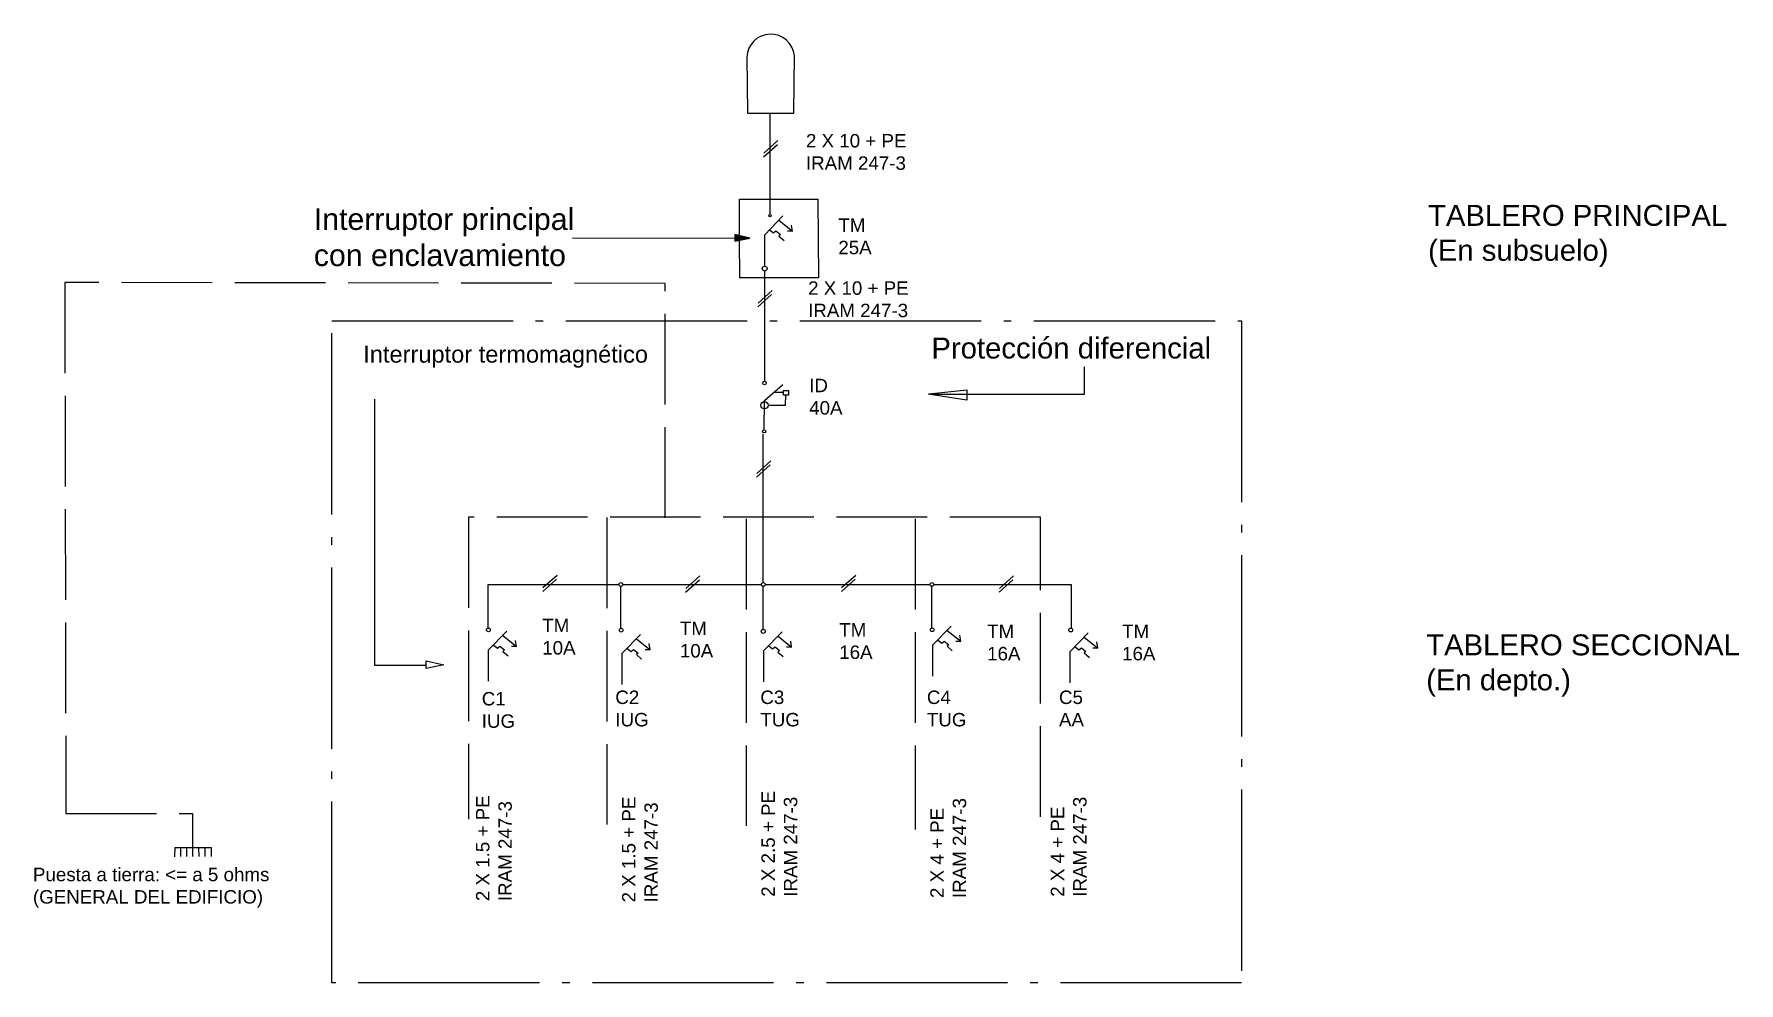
# Model space of a CAD drawing. Header units: millimetres. Extents: x 99.4 to 144.1, y 52.8 to 70.7.
# Drawn here: x 121.56 to 144.14, y 58.16 to 70.71 of the extents above; entities that cross this region are included whole.
import ezdxf

# ---------------------------------------------------------------- set-up
doc = ezdxf.new("R2010")
doc.units = ezdxf.units.MM
doc.header["$LTSCALE"] = 0.1
doc.linetypes.add('ACAD_ISO02W100', pattern=[15, 12, -3])
doc.linetypes.add('ACAD_ISO04W100', pattern=[30, 24, -3, 0, -3])
doc.layers.add('tablero', color=7, linetype='Continuous')
doc.layers.get('0').off()
doc.styles.get("Standard").update_dxf_attribs({"font": 'arial.ttf'})

msp = doc.modelspace()

# ---------------------------------------------------------------- texts
at = {"layer": 'tablero', "char_height": 0.1777, "attachment_point": 1}
for s, insert in [('2 X 10 + PE^JIRAM 247-3', (131.784, 69.392)), ('TM^J25A', (132.213, 68.275)), ('2 X 10 + PE^JIRAM 247-3', (131.813, 67.442)), ('ID^J40A', (131.827, 66.153)), ('TM^J10A', (128.291, 62.977)), ('TM^J10A', (130.114, 62.938)), ('TM^J16A', (132.225, 62.919)), ('TM^J16A', (134.184, 62.9)), ('TM^J16A', (135.972, 62.9)), ('C1^JIUG', (127.49, 62.007)), ('C2^JIUG', (129.259, 62.026)), ('C3^JTUG', (131.18, 62.026)), ('C4^JTUG', (133.386, 62.026)), ('C5^JAA', (135.136, 62.026)), ('Puesta a tierra: <= a 5 ohms^J(GENERAL DEL EDIFICIO)', (121.545, 59.681))]:
    msp.add_mtext_dynamic_manual_height_columns(s, width=19.10696, gutter_width=12.5, heights=[0], dxfattribs=dict(at, insert=insert))
at = {"layer": 'tablero', "linetype": 'ACAD_ISO04W100', "attachment_point": 1}
for s, width, heights, insert, char_height in [('Interruptor principal ^Jcon enclavamiento', 81.31234, [0], (125.266, 68.409), 0.28664), ('TABLERO PRINCIPAL^J(En subsuelo)', 54.15205, [14.334], (140.025, 68.454), 0.27737), ('TABLERO SECCIONAL^J(En depto.)', 54.15205, [14.334], (140, 62.769), 0.27737)]:
    msp.add_mtext_dynamic_manual_height_columns(s, width=width, gutter_width=12.5, heights=heights, dxfattribs=dict(at, insert=insert, char_height=char_height))
at = {"layer": 'tablero', "linetype": 'ACAD_ISO02W100', "attachment_point": 1}
for s, insert, char_height in [('Protección diferencial', (133.446, 66.698), 0.27737), ('Interruptor termomagnético', (125.92, 66.59), 0.2239)]:
    msp.add_mtext_dynamic_manual_height_columns(s, width=54.15205, gutter_width=12.5, heights=[14.334], dxfattribs=dict(at, insert=insert, char_height=char_height))
at = {"layer": 'tablero', "char_height": 0.1777, "attachment_point": 1, "rotation": 90}
for s, insert in [('2 X 1.5 + PE^JIRAM 247-3', (127.414, 59.239)), ('2 X 1.5 + PE^JIRAM 247-3', (129.348, 59.222)), ('2 X 2.5 + PE^JIRAM 247-3', (131.195, 59.297)), ('2 X 4 + PE^JIRAM 247-3', (133.432, 59.28)), ('2 X 4 + PE^JIRAM 247-3', (135.027, 59.297))]:
    msp.add_mtext_dynamic_manual_height_columns(s, width=19.10696, gutter_width=12.5, heights=[0], dxfattribs=dict(at, insert=insert))

# ---------------------------------------------------------------- blocks, each defined once
blk = doc.blocks.new('term')
for p, q in [((-3.1, -2.4), (8.7, 9.7)), ((0.1, 0.7), (2.6, -1.3)), ((2.6, -1.3), (4.2, 0.1)), ((4.2, 0.1), (7.1, -2.3)), ((6.1, 6.9), (14.9, -0.1)), ((14.9, -0.1), (14.3, 3.8)), ((-3.1, -22.5), (-3.1, -2.4)), ((7.1, -2.3), (6, -3.3)), ((6, -3.3), (9.4, -6.2)), ((14.9, -0.2), (11.6, -0.2))]:
    blk.add_line(p, q)

# ---------------------------------------------------------------- hatches: boundary and pattern name
at = {"layer": 'tablero'}
h = msp.add_hatch(color=256, dxfattribs=at)
h.dxf.hatch_style = 1
h.paths.add_polyline_path([(130.84, 67.976), (130.841, 68.061), (131.043, 68.015)])
h = msp.add_hatch(dxfattribs=at)
h.set_pattern_fill('ANGLE', color=256)
h.set_pattern_definition([(0, (-61.9934, -125.917), (0, 6.985), [5.08, -1.905]), (90, (-61.9934, -125.917), (-6.985, 4e-16), [5.08, -1.905])])
h.paths.add_polyline_path([(126.753, 62.42), (126.753, 62.32), (126.987, 62.365)])

# ---------------------------------------------------------------- linework, layer by layer
for p, q in [((131.003, 70.415), (131.01, 69.67)), ((131.623, 69.67), (131.631, 70.434)), ((131.01, 69.67), (131.623, 69.67)), ((131.307, 69.661), (131.307, 68.331)), ((131.223, 69.089), (131.407, 69.253)), ((131.226, 69.139), (131.413, 69.305)), ((128.694, 68.015), (130.839, 68.016)), ((130.841, 68.061), (130.84, 67.976)), ((131.043, 68.015), (130.841, 68.061)), ((130.841, 67.976), (131.043, 68.015)), ((131.235, 67.579), (131.235, 66.125)), ((131.15, 67.154), (131.336, 67.32)), ((131.146, 67.104), (131.33, 67.268)), ((135.474, 65.948), (135.474, 66.312)), ((131.235, 65.863), (131.479, 66.075)), ((131.486, 65.97), (131.357, 65.969)), ((131.486, 65.936), (131.486, 65.999)), ((131.486, 65.999), (131.554, 65.999)), ((131.554, 65.999), (131.555, 65.937)), ((133.914, 65.868), (133.401, 65.948)), ((133.415, 65.953), (133.914, 66.007)), ((133.428, 65.948), (135.474, 65.948)), ((133.914, 66.007), (133.914, 65.868)), ((126.069, 65.882), (126.069, 62.362)), ((131.231, 65.483), (131.235, 65.863)), ((131.284, 65.802), (131.514, 65.802)), ((131.555, 65.937), (131.487, 65.937)), ((131.514, 65.802), (131.517, 65.937)), ((131.219, 63.456), (131.219, 65.42)), ((131.132, 64.901), (131.318, 65.067)), ((131.128, 64.851), (131.312, 65.015)), ((128.297, 63.337), (128.481, 63.501)), ((128.301, 63.388), (128.487, 63.554)), ((130.189, 63.329), (130.373, 63.493)), ((130.193, 63.379), (130.379, 63.545)), ((132.254, 63.337), (132.437, 63.501)), ((132.257, 63.388), (132.444, 63.554)), ((134.342, 63.329), (134.526, 63.493)), ((134.346, 63.379), (134.533, 63.545)), ((127.577, 62.852), (127.577, 63.43)), ((127.577, 63.43), (129.306, 63.43)), ((129.332, 62.854), (129.332, 63.405)), ((129.357, 63.43), (131.193, 63.43)), ((131.219, 62.837), (131.219, 63.406)), ((131.244, 63.43), (133.426, 63.43)), ((133.451, 62.858), (133.451, 63.406)), ((133.476, 63.43), (135.295, 63.43)), ((135.295, 63.43), (135.295, 62.854)), ((126.069, 62.362), (126.752, 62.362)), ((126.753, 62.42), (126.987, 62.365)), ((126.753, 62.32), (126.753, 62.42)), ((126.987, 62.365), (126.753, 62.32)), ((123.66, 60.398), (123.66, 59.83)), ((123.424, 59.949), (123.422, 59.827)), ((123.424, 59.949), (123.904, 59.948)), ((123.498, 59.949), (123.498, 59.831)), ((123.578, 59.947), (123.578, 59.83)), ((123.74, 59.946), (123.741, 59.831)), ((123.824, 59.948), (123.824, 59.831)), ((123.904, 59.948), (123.905, 59.829))]:
    msp.add_line(p, q, dxfattribs=at)
at = {"layer": 'tablero', "linetype": 'ACAD_ISO02W100'}
for p, q in [((130.905, 68.531), (131.943, 68.531)), ((130.906, 68.046), (130.905, 68.531)), ((131.943, 68.531), (131.952, 67.488)), ((130.907, 67.488), (130.906, 67.99)), ((129.919, 67.414), (121.967, 67.428)), ((121.967, 67.428), (121.981, 60.398)), ((129.919, 64.313), (129.919, 67.414)), ((131.952, 67.488), (130.907, 67.488)), ((134.889, 64.323), (127.313, 64.323)), ((127.313, 64.323), (127.313, 60.324)), ((129.145, 64.316), (129.145, 60.254)), ((130.993, 64.299), (130.993, 60.237)), ((133.229, 64.299), (133.229, 60.187)), ((134.889, 60.356), (134.889, 64.323)), ((121.981, 60.398), (123.66, 60.398))]:
    msp.add_line(p, q, dxfattribs=at)
at = {"layer": 'tablero', "linetype": 'ACAD_ISO04W100'}
for p, q in [((125.504, 66.918), (137.555, 66.918)), ((125.506, 58.157), (125.506, 66.927)), ((137.555, 66.918), (137.555, 58.157)), ((137.555, 58.157), (125.506, 58.157))]:
    msp.add_line(p, q, dxfattribs=at)
at = {"layer": 'tablero'}
for centre, radius in [((131.308, 68.313), 0.0151), ((131.237, 67.611), 0.0321), ((131.235, 66.097), 0.0231), ((131.235, 65.802), 0.0485), ((131.231, 65.456), 0.0205), ((129.332, 63.43), 0.0251), ((131.219, 63.431), 0.0251), ((133.451, 63.431), 0.0251), ((127.578, 62.829), 0.0251), ((129.336, 62.826), 0.0251), ((131.218, 62.809), 0.0269), ((133.457, 62.831), 0.0251), ((135.291, 62.827), 0.0251)]:
    msp.add_circle(centre, radius, dxfattribs=at)
msp.add_arc((131.317, 70.399), 0.315, 4.9931, 178.0605, dxfattribs=at)

# ---------------------------------------------------------------- block references
at = {"layer": 'tablero', "xscale": 0.02050353019639612, "yscale": 0.02050353019639612, "zscale": 0.02050353019639612}
for p in [(131.301, 68.109), (127.645, 62.613), (131.289, 62.604), (133.53, 62.68), (135.346, 62.591), (129.415, 62.569)]:
    msp.add_blockref('term', p, dxfattribs=at)

msp.set_redraw_order([(e.dxf.handle, doc.entitydb.next_handle()) for e in msp.query("TEXT MTEXT ATTDEF DIMENSION ARC_DIMENSION")])  # texts and dimensions are drawn at this point

doc.saveas('drawing.dxf')
